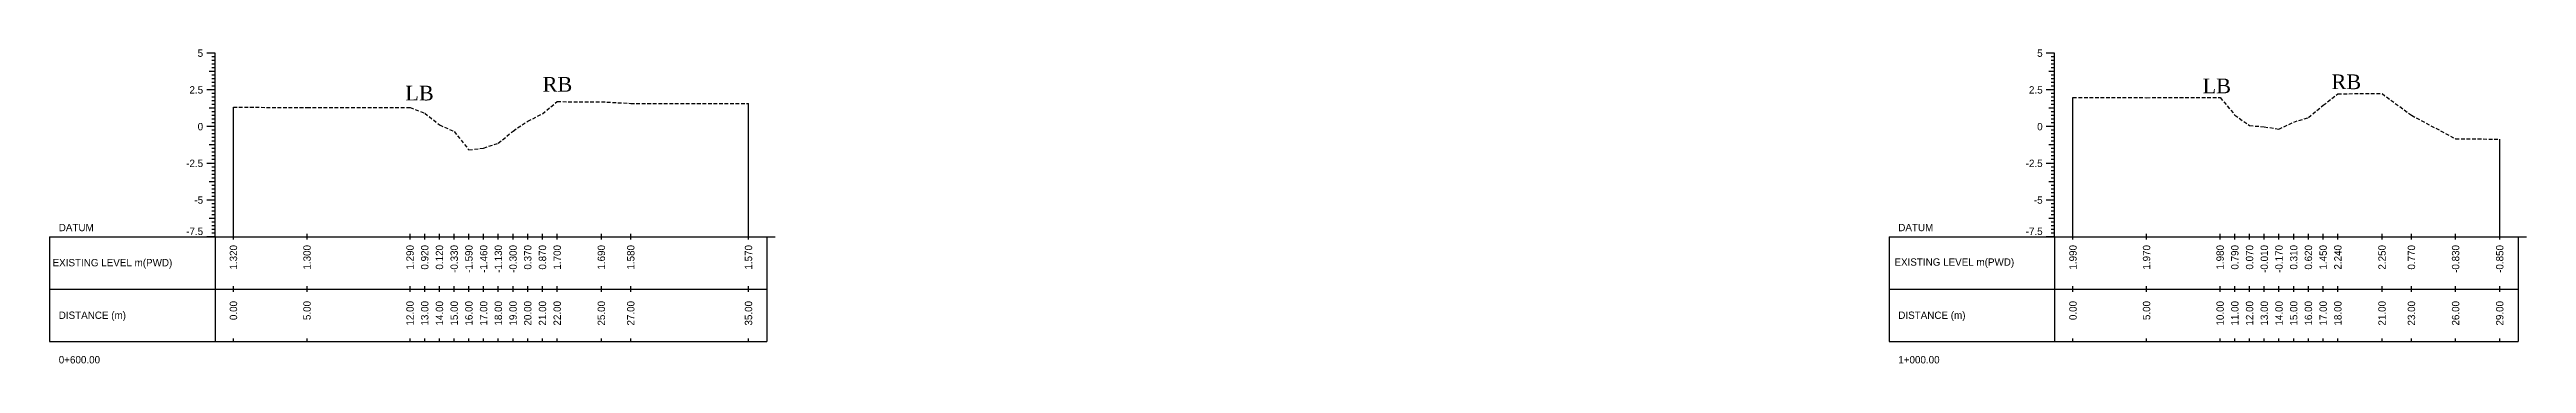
# Model space of a CAD drawing. Header units: inches. Extents: x 933 to 2044, y -1635 to -1096.
# Drawn here: x 1361 to 1529.3, y -1367.7 to -1346.3 of the extents above; entities that cross this region are included whole.
import ezdxf
from ezdxf.enums import TextEntityAlignment as Align

# ---------------------------------------------------------------- set-up
doc = ezdxf.new("R2010")
doc.units = ezdxf.units.IN
doc.header["$MEASUREMENT"] = 0
doc.linetypes.add('HIDDEN', pattern=[0.375, 0.25, -0.125])
doc.layers.add('CS_Drawing', color=7, linetype='Continuous')
doc.layers.add('GL', color=3, linetype='HIDDEN')
doc.styles.add('romans', font='romans.shx')

msp = doc.modelspace()

# ---------------------------------------------------------------- texts
at = {"char_height": 1, "width": 154.2752, "attachment_point": 1, "style": 'romans'}
for s, insert in [('{\\fTimes New Roman|b0|i0|c0|p18;RB}', (1516.07, -1348.04)), ('{\\fTimes New Roman|b0|i0|c0|p18;LB}', (1385.18, -1348.81)), ('{\\fTimes New Roman|b0|i0|c0|p18;RB}', (1394.51, -1348.21)), ('{\\fTimes New Roman|b0|i0|c0|p18;LB}', (1507.31, -1348.32))]:
    msp.add_mtext(s, dxfattribs=dict(at, insert=insert))
at = {"layer": 'CS_Drawing'}
for s, p in [('5', (1371.44, -1346.59)), ('5', (1496.44, -1346.59)), ('2.5', (1371.44, -1349.09)), ('2.5', (1496.44, -1349.09)), ('0', (1371.44, -1351.59)), ('0', (1496.44, -1351.59)), ('-2.5', (1371.44, -1354.09)), ('-2.5', (1496.44, -1354.09)), ('-5', (1371.44, -1356.59)), ('-5', (1496.44, -1356.59))]:
    msp.add_text(s, height=0.5, dxfattribs=at).set_placement(p, align=Align.MIDDLE_RIGHT)
for s, p in [('DATUM', (1361.63, -1358.46)), ('DATUM', (1486.63, -1358.46)), ('EXISTING LEVEL m(PWD)', (1361.21, -1360.85)), ('EXISTING LEVEL m(PWD)', (1486.37, -1360.81)), ('DISTANCE (m)', (1361.63, -1364.43)), ('DISTANCE (m)', (1486.63, -1364.43)), ('0+600.00', (1361.63, -1367.46)), ('1+000.00', (1486.63, -1367.46))]:
    msp.add_text(s, height=0.5, dxfattribs=at).set_placement(p, align=Align.MIDDLE_LEFT)
for p in [(1371.44, -1358.97), (1496.44, -1358.97)]:
    msp.add_text('-7.5', height=0.5, dxfattribs=at).set_placement(p, align=Align.RIGHT)
for s, p in [('1.320', (1373.5, -1359.65)), ('1.300', (1378.5, -1359.65)), ('1.290', (1385.5, -1359.65)), ('0.920', (1386.5, -1359.65)), ('0.120', (1387.5, -1359.65)), ('-0.330', (1388.5, -1359.65)), ('-1.590', (1389.5, -1359.65)), ('-1.460', (1390.5, -1359.65)), ('-1.130', (1391.5, -1359.65)), ('-0.300', (1392.5, -1359.65)), ('0.370', (1393.5, -1359.65)), ('0.870', (1394.5, -1359.65)), ('1.700', (1395.5, -1359.65)), ('1.690', (1398.5, -1359.65)), ('1.580', (1400.5, -1359.65)), ('1.570', (1408.5, -1359.65)), ('1.990', (1498.5, -1359.65)), ('1.970', (1503.5, -1359.65)), ('1.980', (1508.5, -1359.65)), ('0.790', (1509.5, -1359.65)), ('0.070', (1510.5, -1359.65)), ('-0.010', (1511.5, -1359.65)), ('-0.170', (1512.5, -1359.65)), ('0.310', (1513.5, -1359.65)), ('0.620', (1514.5, -1359.65)), ('1.450', (1515.5, -1359.65)), ('2.240', (1516.5, -1359.65)), ('2.250', (1519.5, -1359.65)), ('0.770', (1521.5, -1359.65)), ('-0.830', (1524.5, -1359.65)), ('-0.850', (1527.5, -1359.65)), ('0.00', (1373.5, -1363.46)), ('5.00', (1378.5, -1363.46)), ('12.00', (1385.5, -1363.46)), ('13.00', (1386.5, -1363.46)), ('14.00', (1387.5, -1363.46)), ('15.00', (1388.5, -1363.46)), ('16.00', (1389.5, -1363.46)), ('17.00', (1390.5, -1363.46)), ('18.00', (1391.5, -1363.46)), ('19.00', (1392.5, -1363.46)), ('20.00', (1393.5, -1363.46)), ('21.00', (1394.5, -1363.46)), ('22.00', (1395.5, -1363.46)), ('25.00', (1398.5, -1363.46)), ('27.00', (1400.5, -1363.46)), ('35.00', (1408.5, -1363.46)), ('0.00', (1498.5, -1363.46)), ('5.00', (1503.5, -1363.46)), ('10.00', (1508.5, -1363.46)), ('11.00', (1509.5, -1363.46)), ('12.00', (1510.5, -1363.46)), ('13.00', (1511.5, -1363.46)), ('14.00', (1512.5, -1363.46)), ('15.00', (1513.5, -1363.46)), ('16.00', (1514.5, -1363.46)), ('17.00', (1515.5, -1363.46)), ('18.00', (1516.5, -1363.46)), ('21.00', (1519.5, -1363.46)), ('23.00', (1521.5, -1363.46)), ('26.00', (1524.5, -1363.46)), ('29.00', (1527.5, -1363.46))]:
    msp.add_text(s, height=0.5, rotation=90, dxfattribs=at).set_placement(p, align=Align.MIDDLE_RIGHT)

# ---------------------------------------------------------------- linework, layer by layer
at = {"layer": 'CS_Drawing'}
for p, q in [((1372.25, -1346.59), (1371.69, -1346.59)), ((1372.25, -1346.59), (1371.86, -1346.59)), ((1372.25, -1347.84), (1371.86, -1347.84)), ((1372.25, -1346.59), (1372.03, -1346.59)), ((1372.25, -1346.84), (1372.03, -1346.84)), ((1372.25, -1347.09), (1372.03, -1347.09)), ((1372.25, -1347.34), (1372.03, -1347.34)), ((1372.25, -1347.59), (1372.03, -1347.59)), ((1372.25, -1347.84), (1372.03, -1347.84)), ((1372.25, -1348.09), (1372.03, -1348.09)), ((1372.25, -1359.09), (1372.25, -1346.59)), ((1497.25, -1346.59), (1496.69, -1346.59)), ((1497.25, -1346.59), (1496.86, -1346.59)), ((1497.25, -1347.84), (1496.86, -1347.84)), ((1497.25, -1346.59), (1497.03, -1346.59)), ((1497.25, -1346.84), (1497.03, -1346.84)), ((1497.25, -1347.09), (1497.03, -1347.09)), ((1497.25, -1347.34), (1497.03, -1347.34)), ((1497.25, -1347.59), (1497.03, -1347.59)), ((1497.25, -1347.84), (1497.03, -1347.84)), ((1497.25, -1348.09), (1497.03, -1348.09)), ((1497.25, -1359.09), (1497.25, -1346.59)), ((1372.25, -1349.09), (1371.69, -1349.09)), ((1372.25, -1349.09), (1371.86, -1349.09)), ((1372.25, -1348.34), (1372.03, -1348.34)), ((1372.25, -1348.59), (1372.03, -1348.59)), ((1372.25, -1348.84), (1372.03, -1348.84)), ((1372.25, -1349.09), (1372.03, -1349.09)), ((1372.25, -1349.34), (1372.03, -1349.34)), ((1372.25, -1349.59), (1372.03, -1349.59)), ((1372.25, -1349.84), (1372.03, -1349.84)), ((1497.25, -1349.09), (1496.69, -1349.09)), ((1497.25, -1349.09), (1496.86, -1349.09)), ((1497.25, -1348.34), (1497.03, -1348.34)), ((1497.25, -1348.59), (1497.03, -1348.59)), ((1497.25, -1348.84), (1497.03, -1348.84)), ((1497.25, -1349.09), (1497.03, -1349.09)), ((1497.25, -1349.34), (1497.03, -1349.34)), ((1497.25, -1349.59), (1497.03, -1349.59)), ((1497.25, -1349.84), (1497.03, -1349.84)), ((1498.5, -1359.09), (1498.5, -1349.6)), ((1372.25, -1350.34), (1371.86, -1350.34)), ((1372.25, -1350.09), (1372.03, -1350.09)), ((1372.25, -1350.34), (1372.03, -1350.34)), ((1372.25, -1350.59), (1372.03, -1350.59)), ((1372.25, -1350.84), (1372.03, -1350.84)), ((1372.25, -1351.09), (1372.03, -1351.09)), ((1372.25, -1351.34), (1372.03, -1351.34)), ((1373.5, -1359.09), (1373.5, -1350.27)), ((1408.5, -1359.09), (1408.5, -1350.02)), ((1497.25, -1350.34), (1496.86, -1350.34)), ((1497.25, -1350.09), (1497.03, -1350.09)), ((1497.25, -1350.34), (1497.03, -1350.34)), ((1497.25, -1350.59), (1497.03, -1350.59)), ((1497.25, -1350.84), (1497.03, -1350.84)), ((1497.25, -1351.09), (1497.03, -1351.09)), ((1497.25, -1351.34), (1497.03, -1351.34)), ((1372.25, -1351.59), (1371.69, -1351.59)), ((1372.25, -1351.59), (1371.86, -1351.59)), ((1372.25, -1352.84), (1371.86, -1352.84)), ((1372.25, -1351.59), (1372.03, -1351.59)), ((1372.25, -1351.84), (1372.03, -1351.84)), ((1372.25, -1352.09), (1372.03, -1352.09)), ((1372.25, -1352.34), (1372.03, -1352.34)), ((1372.25, -1352.59), (1372.03, -1352.59)), ((1372.25, -1352.84), (1372.03, -1352.84)), ((1372.25, -1353.09), (1372.03, -1353.09)), ((1497.25, -1351.59), (1496.69, -1351.59)), ((1497.25, -1351.59), (1496.86, -1351.59)), ((1497.25, -1352.84), (1496.86, -1352.84)), ((1497.25, -1351.59), (1497.03, -1351.59)), ((1497.25, -1351.84), (1497.03, -1351.84)), ((1497.25, -1352.09), (1497.03, -1352.09)), ((1497.25, -1352.34), (1497.03, -1352.34)), ((1497.25, -1352.59), (1497.03, -1352.59)), ((1497.25, -1352.84), (1497.03, -1352.84)), ((1497.25, -1353.09), (1497.03, -1353.09)), ((1527.5, -1359.09), (1527.5, -1352.44)), ((1372.25, -1354.09), (1371.69, -1354.09)), ((1372.25, -1354.09), (1371.86, -1354.09)), ((1372.25, -1353.34), (1372.03, -1353.34)), ((1372.25, -1353.59), (1372.03, -1353.59)), ((1372.25, -1353.84), (1372.03, -1353.84)), ((1372.25, -1354.09), (1372.03, -1354.09)), ((1372.25, -1354.34), (1372.03, -1354.34)), ((1372.25, -1354.59), (1372.03, -1354.59)), ((1372.25, -1354.84), (1372.03, -1354.84)), ((1497.25, -1354.09), (1496.69, -1354.09)), ((1497.25, -1354.09), (1496.86, -1354.09)), ((1497.25, -1353.34), (1497.03, -1353.34)), ((1497.25, -1353.59), (1497.03, -1353.59)), ((1497.25, -1353.84), (1497.03, -1353.84)), ((1497.25, -1354.09), (1497.03, -1354.09)), ((1497.25, -1354.34), (1497.03, -1354.34)), ((1497.25, -1354.59), (1497.03, -1354.59)), ((1497.25, -1354.84), (1497.03, -1354.84)), ((1372.25, -1356.59), (1371.69, -1356.59)), ((1372.25, -1355.34), (1371.86, -1355.34)), ((1372.25, -1356.59), (1371.86, -1356.59)), ((1372.25, -1355.09), (1372.03, -1355.09)), ((1372.25, -1355.34), (1372.03, -1355.34)), ((1372.25, -1355.59), (1372.03, -1355.59)), ((1372.25, -1355.84), (1372.03, -1355.84)), ((1372.25, -1356.09), (1372.03, -1356.09)), ((1372.25, -1356.34), (1372.03, -1356.34)), ((1372.25, -1356.59), (1372.03, -1356.59)), ((1497.25, -1356.59), (1496.69, -1356.59)), ((1497.25, -1355.34), (1496.86, -1355.34)), ((1497.25, -1356.59), (1496.86, -1356.59)), ((1497.25, -1355.09), (1497.03, -1355.09)), ((1497.25, -1355.34), (1497.03, -1355.34)), ((1497.25, -1355.59), (1497.03, -1355.59)), ((1497.25, -1355.84), (1497.03, -1355.84)), ((1497.25, -1356.09), (1497.03, -1356.09)), ((1497.25, -1356.34), (1497.03, -1356.34)), ((1497.25, -1356.59), (1497.03, -1356.59)), ((1372.25, -1357.84), (1371.86, -1357.84)), ((1372.25, -1356.84), (1372.03, -1356.84)), ((1372.25, -1357.09), (1372.03, -1357.09)), ((1372.25, -1357.34), (1372.03, -1357.34)), ((1372.25, -1357.59), (1372.03, -1357.59)), ((1372.25, -1357.84), (1372.03, -1357.84)), ((1372.25, -1358.09), (1372.03, -1358.09)), ((1497.25, -1357.84), (1496.86, -1357.84)), ((1497.25, -1356.84), (1497.03, -1356.84)), ((1497.25, -1357.09), (1497.03, -1357.09)), ((1497.25, -1357.34), (1497.03, -1357.34)), ((1497.25, -1357.59), (1497.03, -1357.59)), ((1497.25, -1357.84), (1497.03, -1357.84)), ((1497.25, -1358.09), (1497.03, -1358.09)), ((1361, -1359.09), (1372.25, -1359.09)), ((1361, -1359.09), (1361, -1366.21)), ((1372.25, -1359.09), (1371.69, -1359.09)), ((1372.25, -1359.09), (1371.86, -1359.09)), ((1372.25, -1358.34), (1372.03, -1358.34)), ((1372.25, -1358.59), (1372.03, -1358.59)), ((1372.25, -1358.84), (1372.03, -1358.84)), ((1372.25, -1359.09), (1372.03, -1359.09)), ((1372.25, -1359.09), (1409.75, -1359.09)), ((1372.25, -1359.09), (1372.25, -1366.21)), ((1373.5, -1359.27), (1373.5, -1358.9)), ((1378.5, -1359.27), (1378.5, -1358.9)), ((1385.5, -1359.27), (1385.5, -1358.9)), ((1386.5, -1359.27), (1386.5, -1358.9)), ((1387.5, -1359.27), (1387.5, -1358.9)), ((1388.5, -1359.27), (1388.5, -1358.9)), ((1389.5, -1359.27), (1389.5, -1358.9)), ((1390.5, -1359.27), (1390.5, -1358.9)), ((1391.5, -1359.27), (1391.5, -1358.9)), ((1392.5, -1359.27), (1392.5, -1358.9)), ((1393.5, -1359.27), (1393.5, -1358.9)), ((1394.5, -1359.27), (1394.5, -1358.9)), ((1395.5, -1359.27), (1395.5, -1358.9)), ((1398.5, -1359.27), (1398.5, -1358.9)), ((1400.5, -1359.27), (1400.5, -1358.9)), ((1408.5, -1359.27), (1408.5, -1358.9)), ((1409.75, -1359.09), (1410.32, -1359.09)), ((1409.75, -1359.09), (1410.15, -1359.09)), ((1409.75, -1359.09), (1409.98, -1359.09)), ((1409.75, -1359.09), (1409.75, -1366.21)), ((1486, -1359.09), (1497.25, -1359.09)), ((1486, -1359.09), (1486, -1366.21)), ((1497.25, -1359.09), (1496.69, -1359.09)), ((1497.25, -1359.09), (1496.86, -1359.09)), ((1497.25, -1358.34), (1497.03, -1358.34)), ((1497.25, -1358.59), (1497.03, -1358.59)), ((1497.25, -1358.84), (1497.03, -1358.84)), ((1497.25, -1359.09), (1497.03, -1359.09)), ((1497.25, -1359.09), (1528.75, -1359.09)), ((1497.25, -1359.09), (1497.25, -1366.21)), ((1498.5, -1359.27), (1498.5, -1358.9)), ((1503.5, -1359.27), (1503.5, -1358.9)), ((1508.5, -1359.27), (1508.5, -1358.9)), ((1509.5, -1359.27), (1509.5, -1358.9)), ((1510.5, -1359.27), (1510.5, -1358.9)), ((1511.5, -1359.27), (1511.5, -1358.9)), ((1512.5, -1359.27), (1512.5, -1358.9)), ((1513.5, -1359.27), (1513.5, -1358.9)), ((1514.5, -1359.27), (1514.5, -1358.9)), ((1515.5, -1359.27), (1515.5, -1358.9)), ((1516.5, -1359.27), (1516.5, -1358.9)), ((1519.5, -1359.27), (1519.5, -1358.9)), ((1521.5, -1359.27), (1521.5, -1358.9)), ((1524.5, -1359.27), (1524.5, -1358.9)), ((1527.5, -1359.27), (1527.5, -1358.9)), ((1528.75, -1359.09), (1529.32, -1359.09)), ((1528.75, -1359.09), (1529.15, -1359.09)), ((1528.75, -1359.09), (1528.98, -1359.09)), ((1528.75, -1359.09), (1528.75, -1366.21)), ((1361, -1362.65), (1372.25, -1362.65)), ((1372.25, -1362.65), (1409.75, -1362.65)), ((1372.25, -1362.65), (1409.75, -1362.65)), ((1373.5, -1362.84), (1373.5, -1362.46)), ((1378.5, -1362.84), (1378.5, -1362.46)), ((1385.5, -1362.84), (1385.5, -1362.46)), ((1386.5, -1362.84), (1386.5, -1362.46)), ((1387.5, -1362.84), (1387.5, -1362.46)), ((1388.5, -1362.84), (1388.5, -1362.46)), ((1389.5, -1362.84), (1389.5, -1362.46)), ((1390.5, -1362.84), (1390.5, -1362.46)), ((1391.5, -1362.84), (1391.5, -1362.46)), ((1392.5, -1362.84), (1392.5, -1362.46)), ((1393.5, -1362.84), (1393.5, -1362.46)), ((1394.5, -1362.84), (1394.5, -1362.46)), ((1395.5, -1362.84), (1395.5, -1362.46)), ((1398.5, -1362.84), (1398.5, -1362.46)), ((1400.5, -1362.84), (1400.5, -1362.46)), ((1408.5, -1362.84), (1408.5, -1362.46)), ((1486, -1362.65), (1497.25, -1362.65)), ((1497.25, -1362.65), (1528.75, -1362.65)), ((1497.25, -1362.65), (1528.75, -1362.65)), ((1498.5, -1362.84), (1498.5, -1362.46)), ((1503.5, -1362.84), (1503.5, -1362.46)), ((1508.5, -1362.84), (1508.5, -1362.46)), ((1509.5, -1362.84), (1509.5, -1362.46)), ((1510.5, -1362.84), (1510.5, -1362.46)), ((1511.5, -1362.84), (1511.5, -1362.46)), ((1512.5, -1362.84), (1512.5, -1362.46)), ((1513.5, -1362.84), (1513.5, -1362.46)), ((1514.5, -1362.84), (1514.5, -1362.46)), ((1515.5, -1362.84), (1515.5, -1362.46)), ((1516.5, -1362.84), (1516.5, -1362.46)), ((1519.5, -1362.84), (1519.5, -1362.46)), ((1521.5, -1362.84), (1521.5, -1362.46)), ((1524.5, -1362.84), (1524.5, -1362.46)), ((1527.5, -1362.84), (1527.5, -1362.46)), ((1361, -1366.21), (1372.25, -1366.21)), ((1372.25, -1366.21), (1409.75, -1366.21)), ((1373.5, -1366.21), (1373.5, -1366.02)), ((1378.5, -1366.21), (1378.5, -1366.02)), ((1385.5, -1366.21), (1385.5, -1366.02)), ((1386.5, -1366.21), (1386.5, -1366.02)), ((1387.5, -1366.21), (1387.5, -1366.02)), ((1388.5, -1366.21), (1388.5, -1366.02)), ((1389.5, -1366.21), (1389.5, -1366.02)), ((1390.5, -1366.21), (1390.5, -1366.02)), ((1391.5, -1366.21), (1391.5, -1366.02)), ((1392.5, -1366.21), (1392.5, -1366.02)), ((1393.5, -1366.21), (1393.5, -1366.02)), ((1394.5, -1366.21), (1394.5, -1366.02)), ((1395.5, -1366.21), (1395.5, -1366.02)), ((1398.5, -1366.21), (1398.5, -1366.02)), ((1400.5, -1366.21), (1400.5, -1366.02)), ((1408.5, -1366.21), (1408.5, -1366.02)), ((1486, -1366.21), (1497.25, -1366.21)), ((1497.25, -1366.21), (1528.75, -1366.21)), ((1498.5, -1366.21), (1498.5, -1366.02)), ((1503.5, -1366.21), (1503.5, -1366.02)), ((1508.5, -1366.21), (1508.5, -1366.02)), ((1509.5, -1366.21), (1509.5, -1366.02)), ((1510.5, -1366.21), (1510.5, -1366.02)), ((1511.5, -1366.21), (1511.5, -1366.02)), ((1512.5, -1366.21), (1512.5, -1366.02)), ((1513.5, -1366.21), (1513.5, -1366.02)), ((1514.5, -1366.21), (1514.5, -1366.02)), ((1515.5, -1366.21), (1515.5, -1366.02)), ((1516.5, -1366.21), (1516.5, -1366.02)), ((1519.5, -1366.21), (1519.5, -1366.02)), ((1521.5, -1366.21), (1521.5, -1366.02)), ((1524.5, -1366.21), (1524.5, -1366.02)), ((1527.5, -1366.21), (1527.5, -1366.02))]:
    msp.add_line(p, q, dxfattribs=at)
at = {"layer": 'GL'}
for points in [[(1498.5, -1349.6), (1503.5, -1349.62), (1508.5, -1349.61), (1509.5, -1350.8), (1510.5, -1351.52), (1511.5, -1351.6), (1512.5, -1351.76), (1513.5, -1351.28), (1514.5, -1350.97), (1515.5, -1350.14), (1516.5, -1349.35), (1519.5, -1349.34), (1521.5, -1350.82), (1524.5, -1352.42), (1527.5, -1352.44)], [(1373.5, -1350.27), (1378.5, -1350.29), (1385.5, -1350.3), (1386.5, -1350.67), (1387.5, -1351.47), (1388.5, -1351.92), (1389.5, -1353.18), (1390.5, -1353.05), (1391.5, -1352.72), (1392.5, -1351.89), (1393.5, -1351.22), (1394.5, -1350.72), (1395.5, -1349.89), (1398.5, -1349.9), (1400.5, -1350.01), (1408.5, -1350.02)]]:
    msp.add_lwpolyline(points, dxfattribs=at)

msp.set_redraw_order([(e.dxf.handle, doc.entitydb.next_handle()) for e in msp.query("TEXT MTEXT ATTDEF DIMENSION ARC_DIMENSION")])  # texts and dimensions are drawn at this point

doc.saveas('drawing.dxf')
